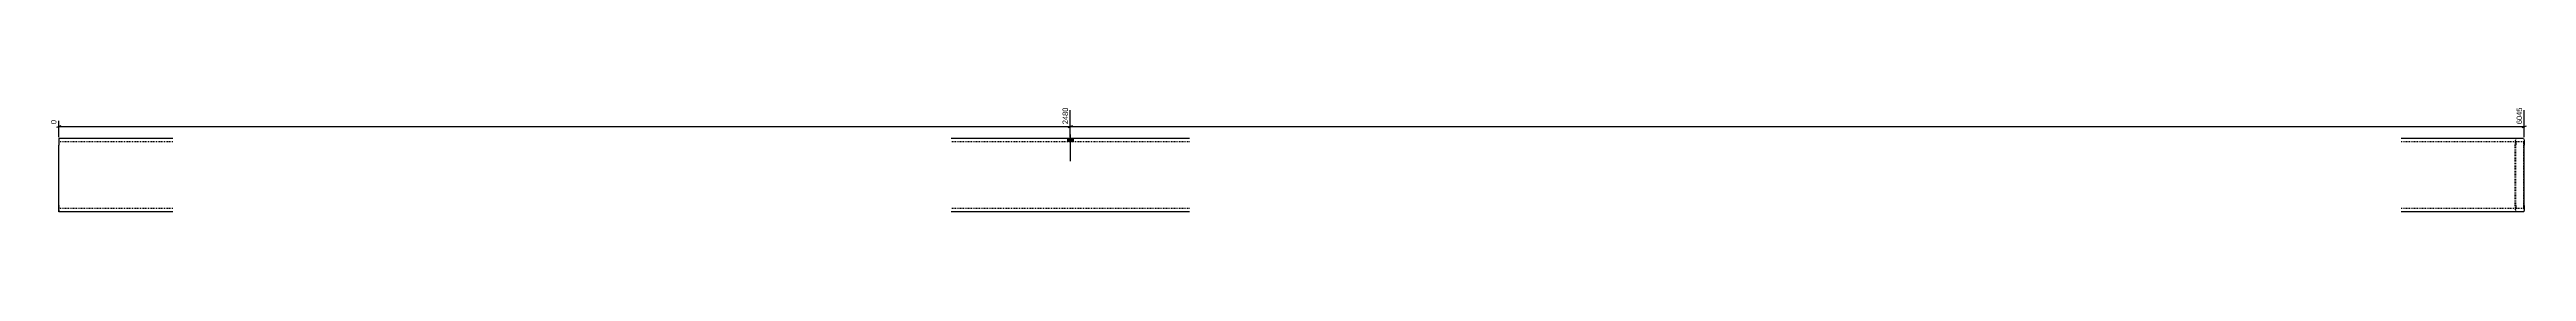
# Model space of a CAD drawing. Header units: millimetres. Extents: x 8 to 18357, y 8 to 303.
# Drawn here: x 8 to 6080, y 10 to 263 of the extents above; entities that cross this region are included whole.
import ezdxf

# ---------------------------------------------------------------- set-up
doc = ezdxf.new("R2010")
doc.units = ezdxf.units.MM
doc.linetypes.add('DXK_LINE_DOT2', pattern=[3.9198, 1.9599, -1.9599])
doc.layers.add('MÅLSÆTNING', color=7, linetype='Continuous')
doc.layers.add('STÅL', color=7, linetype='Continuous')
doc.styles.add('Arial Narrow', font='ARIALN.TTF', dxfattribs={"height": 0.2})

msp = doc.modelspace()

# ---------------------------------------------------------------- hatches: boundary and pattern name
at = {"layer": 'STÅL', "linetype": 'Continuous'}
msp.add_hatch(color=3, dxfattribs=at).paths.add_polyline_path([(2517.1, 190.5), (2503.1, 190.5), (2503.1, 182.5), (2517.1, 182.5)])

# ---------------------------------------------------------------- linework, layer by layer
at = {"layer": 'MÅLSÆTNING', "color": 7, "linetype": 'Continuous'}
for p, q in [((2510.1, 194), (2510.1, 260.3)), ((2510.1, 194), (2510.1, 260.3)), ((6074.7, 194), (6074.7, 260.3)), ((35.4, 222.3), (24.9, 218.1)), ((30.1, 194), (30.1, 234.7)), ((30.1, 220.2), (2510.1, 220.2)), ((2515.4, 222.3), (2504.9, 218.1)), ((2504.9, 218.1), (2515.4, 222.3)), ((2510.1, 220.2), (6074.7, 220.2)), ((6069.4, 218.1), (6079.9, 222.3))]:
    msp.add_line(p, q, dxfattribs=at)
at = {"layer": 'STÅL', "color": 2, "linetype": 'Continuous'}
for p, q in [((30.1, 190.5), (30.1, 174.5)), ((310.1, 190.5), (30.1, 190.5)), ((2802.1, 190.5), (2218.1, 190.5)), ((6072.7, 190.5), (5772.6, 190.5)), ((6072.7, 190.5), (6073.5, 189.3)), ((6073.5, 189.3), (6074.1, 185.8)), ((6074.1, 185.8), (6074.5, 180.6)), ((30.1, 26.5), (30.1, 174.5)), ((6074.5, 180.6), (6074.7, 174.5)), ((6074.7, 26.5), (6074.7, 174.5)), ((30.1, 10.5), (30.1, 26.5)), ((310.1, 10.5), (30.1, 10.5)), ((2802.1, 10.5), (2218.1, 10.5)), ((6072.7, 10.5), (5772.6, 10.5)), ((6073.5, 11.7), (6072.7, 10.5)), ((6074.1, 15.2), (6073.5, 11.7)), ((6074.5, 20.4), (6074.1, 15.2)), ((6074.7, 26.5), (6074.5, 20.4))]:
    msp.add_line(p, q, dxfattribs=at)
at = {"layer": 'STÅL', "color": 7, "linetype": 'DXK_LINE_DOT2'}
for p, q in [((30.1, 190.5), (30.1, 185.8)), ((310.1, 182.5), (30.1, 182.5)), ((2802.1, 182.5), (2218.1, 182.5)), ((6072.7, 182.5), (5772.6, 182.5)), ((6052.7, 180.6), (6053.2, 185.8)), ((6053.2, 185.8), (6053.8, 189.3)), ((6053.8, 189.3), (6054.5, 190.5)), ((6054.2, 181.9), (6054.5, 182.5)), ((6073.1, 181.9), (6072.7, 182.5)), ((6052.6, 174.5), (6052.7, 180.6)), ((6052.6, 26.5), (6052.6, 174.5)), ((6053.8, 180.2), (6053.6, 177.6)), ((6053.6, 177.6), (6053.6, 174.5)), ((6053.6, 26.5), (6053.6, 174.5)), ((6053.8, 180.2), (6053.9, 180.6)), ((6053.9, 180.6), (6054.2, 181.9)), ((6073.4, 180.2), (6073.1, 181.9)), ((6073.6, 177.6), (6073.4, 180.2)), ((6073.7, 174.5), (6073.6, 177.6)), ((6073.7, 26.5), (6073.7, 174.5)), ((30.1, 26.5), (30.1, 11.7)), ((310.1, 18.5), (30.1, 18.5)), ((2802.1, 18.5), (2218.1, 18.5)), ((6072.7, 18.5), (5772.6, 18.5)), ((6052.7, 20.4), (6052.6, 26.5)), ((6053.2, 15.2), (6052.7, 20.4)), ((6053.8, 11.7), (6053.2, 15.2)), ((6053.6, 26.5), (6053.6, 23.4)), ((6053.6, 23.4), (6053.8, 20.8)), ((6053.8, 20.8), (6054.2, 19.1)), ((6054.5, 10.5), (6053.8, 11.7)), ((6054.2, 19.1), (6054.5, 18.5)), ((6072.7, 18.5), (6073.1, 19.1)), ((6073.1, 19.1), (6073.4, 20.8)), ((6073.4, 20.8), (6073.6, 23.4)), ((6073.6, 23.4), (6073.7, 26.5))]:
    msp.add_line(p, q, dxfattribs=at)
at = {"layer": 'STÅL', "color": 3, "linetype": 'Continuous'}
for p, q in [((2503.1, 190.5), (2503.1, 182.5)), ((2510.1, 200.5), (2510.1, 135.5)), ((2517.1, 190.5), (2517.1, 182.5))]:
    msp.add_line(p, q, dxfattribs=at)

# ---------------------------------------------------------------- next in the draw order: wipeouts: each hides what was drawn before it
at = {"color": 0, "linetype": 'Continuous'}
for points in [[(2507.3, 263.1), (2487.7, 263.1), (2487.7, 223.3), (2507.3, 223.3)], [(6071.9, 263.1), (6052.3, 263.1), (6052.3, 223.3), (6071.9, 223.3)], [(27.3, 237.5), (7.7, 237.5), (7.7, 223.3), (27.3, 223.3)]]:
    msp.add_wipeout(points, dxfattribs=at).dxf.layer = 'MÅLSÆTNING'

# ---------------------------------------------------------------- next in the draw order: texts
at = {"layer": 'MÅLSÆTNING', "color": 3, "linetype": 'Continuous', "style": 'Arial Narrow'}
for s, height, p in [('2480', 13.36, (2504.5, 226.1)), ('6045', 13.36, (6069.1, 226.1)), ('0', 13.4, (24.5, 226.1))]:
    msp.add_text(s, height=height, rotation=90.00021, dxfattribs=at).set_placement(p)

doc.saveas('drawing.dxf')
